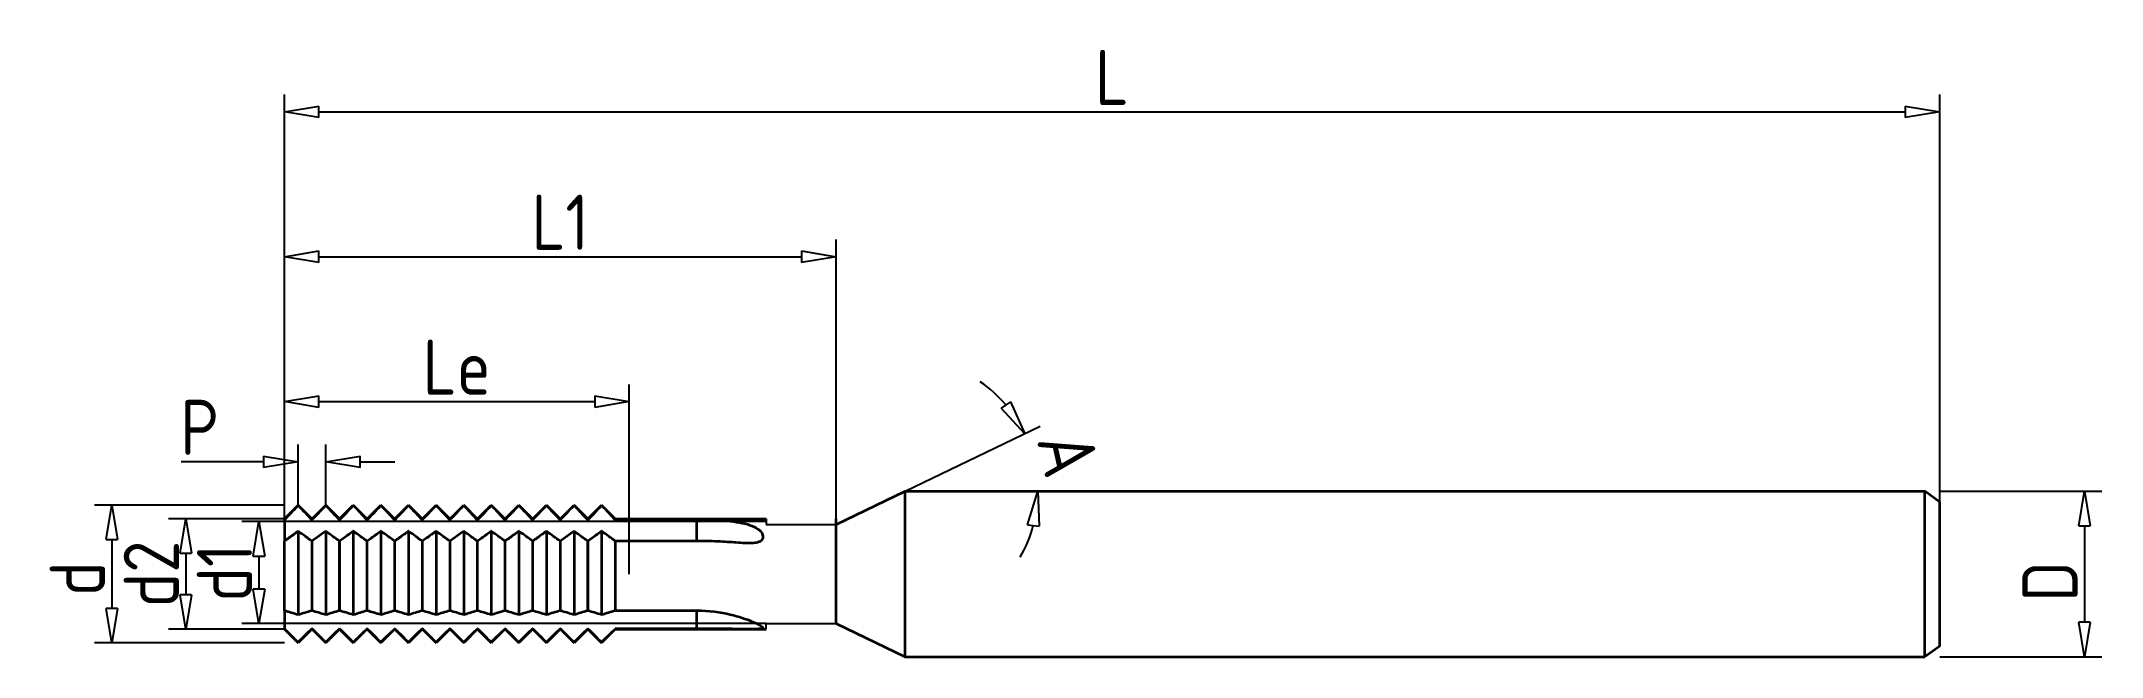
# Model space of a CAD drawing. Header units: millimetres. Extents: x -63 to 87, y -6 to 39.
import ezdxf

# ---------------------------------------------------------------- set-up
doc = ezdxf.new("R2010")
doc.units = ezdxf.units.MM
doc.layers.add('标注', color=3, linetype='Continuous')
doc.layers.add('轮廓', color=4, linetype='Continuous', lineweight=35)
doc.styles.add('工程字', font='gbenor.shx', dxfattribs={"bigfont": 'gbcbig.shx'})
doc.dimstyles.new('ZQH', dxfattribs={"dimtxt": 3, "dimasz": 2.5, "dimexe": 1.25, "dimexo": 0, "dimgap": 0.5, "dimtad": 1, "dimdec": 3, "dimdsep": 46, "dimtxsty": '工程字', "dimblk": 'CLOSEDBLANK', "dimcen": -0.8, "dimclrd": 3, "dimclre": 3, "dimclrt": 3, "dimadec": 1, "dimazin": 2, "dimtfac": 1, "dimtdec": 3, "dimtofl": 0, "dimtmove": 0, "dimatfit": 3, "dimldrblk": 'CLOSEDBLANK', "dimfxl": 1, "dimtolj": 1, "dimtzin": 0, "dimarcsym": 0})

msp = doc.modelspace()

# ---------------------------------------------------------------- blocks, each defined once
blk = doc.blocks.new('_ClosedBlank')
at = {"color": 0, "linetype": 'ByBlock', "lineweight": -2}
for p, q in [((-1, 0.167), (0, 0)), ((-1, 0.167), (-1, -0.167)), ((0, 0), (-1, -0.167))]:
    blk.add_line(p, q, dxfattribs=at)
blk = doc.blocks.new('*D2')
at = {"layer": 'Defpoints', "color": 0, "transparency": 16777216}
for p in [(-20, 12.5), (-45, 0), (-20, 0)]:
    blk.add_point(p, dxfattribs=at)
at = {"layer": '标注', "color": 3, "lineweight": -2, "transparency": 16777216}
for p, q in [((-45, 0), (-45, 13.75)), ((-20, 0), (-20, 13.75)), ((-42.5, 12.5), (-22.5, 12.5))]:
    blk.add_line(p, q, dxfattribs=at)
at = {"layer": '标注', "color": 3, "lineweight": -2, "transparency": 16777216, "xscale": 2.5, "yscale": 2.5, "zscale": 2.5, "rotation": 180}
blk.add_blockref('_ClosedBlank', (-45, 12.5), dxfattribs=at)
at = {"layer": '标注', "color": 3, "lineweight": -2, "transparency": 16777216, "xscale": 2.5, "yscale": 2.5, "zscale": 2.5}
blk.add_blockref('_ClosedBlank', (-20, 12.5), dxfattribs=at)
at = {"layer": '标注', "color": 3, "transparency": 16777216, "insert": (-32.5, 15), "char_height": 4, "attachment_point": 5, "style": '工程字'}
blk.add_mtext('\\A1;Le', dxfattribs=at)
blk = doc.blocks.new('*D3')
at = {"layer": 'Defpoints', "color": 0, "transparency": 16777216}
for p in [(-5, 23), (-45, 0), (-5, 0)]:
    blk.add_point(p, dxfattribs=at)
at = {"layer": '标注', "color": 3, "lineweight": -2, "transparency": 16777216}
for p, q in [((-45, 0), (-45, 24.25)), ((-5, 0), (-5, 24.25)), ((-42.5, 23), (-7.5, 23))]:
    blk.add_line(p, q, dxfattribs=at)
at = {"layer": '标注', "color": 3, "lineweight": -2, "transparency": 16777216, "xscale": 2.5, "yscale": 2.5, "zscale": 2.5, "rotation": 180}
blk.add_blockref('_ClosedBlank', (-45, 23), dxfattribs=at)
at = {"layer": '标注', "color": 3, "lineweight": -2, "transparency": 16777216, "xscale": 2.5, "yscale": 2.5, "zscale": 2.5}
blk.add_blockref('_ClosedBlank', (-5, 23), dxfattribs=at)
at = {"layer": '标注', "color": 3, "transparency": 16777216, "insert": (-25, 25.5), "char_height": 4, "attachment_point": 5, "style": '工程字'}
blk.add_mtext('\\A1;L1', dxfattribs=at)
blk = doc.blocks.new('*D4')
at = {"layer": 'Defpoints', "color": 0, "transparency": 16777216}
for p in [(75, 33.5), (-45, 0), (75, 0)]:
    blk.add_point(p, dxfattribs=at)
at = {"layer": '标注', "color": 3, "lineweight": -2, "transparency": 16777216}
for p, q in [((-45, 0), (-45, 34.75)), ((75, 0), (75, 34.75)), ((-42.5, 33.5), (72.5, 33.5))]:
    blk.add_line(p, q, dxfattribs=at)
at = {"layer": '标注', "color": 3, "lineweight": -2, "transparency": 16777216, "xscale": 2.5, "yscale": 2.5, "zscale": 2.5, "rotation": 180}
blk.add_blockref('_ClosedBlank', (-45, 33.5), dxfattribs=at)
at = {"layer": '标注', "color": 3, "lineweight": -2, "transparency": 16777216, "xscale": 2.5, "yscale": 2.5, "zscale": 2.5}
blk.add_blockref('_ClosedBlank', (75, 33.5), dxfattribs=at)
at = {"layer": '标注', "color": 3, "transparency": 16777216, "insert": (15, 36), "char_height": 4, "attachment_point": 5, "style": '工程字'}
blk.add_mtext('\\A1;L', dxfattribs=at)
blk = doc.blocks.new('*D5')
at = {"layer": 'Defpoints', "color": 0, "transparency": 16777216}
for p in [(-45, 5), (-57.5, -5), (-45, -5)]:
    blk.add_point(p, dxfattribs=at)
at = {"layer": '标注', "color": 3, "lineweight": -2, "transparency": 16777216}
for p, q in [((-45, 5), (-58.75, 5)), ((-57.5, 2.5), (-57.5, -2.5)), ((-45, -5), (-58.75, -5))]:
    blk.add_line(p, q, dxfattribs=at)
at = {"layer": '标注', "color": 3, "lineweight": -2, "transparency": 16777216, "xscale": 2.5, "yscale": 2.5, "zscale": 2.5}
for p, rotation in [((-57.5, 5), 90), ((-57.5, -5), 270)]:
    blk.add_blockref('_ClosedBlank', p, dxfattribs=dict(at, rotation=rotation))
at = {"layer": '标注', "color": 3, "transparency": 16777216, "insert": (-60, -0.34), "char_height": 4, "attachment_point": 5, "rotation": 90, "style": '工程字'}
blk.add_mtext('\\A1;d', dxfattribs=at)
blk = doc.blocks.new('*D6')
at = {"layer": 'Defpoints', "color": 0, "transparency": 16777216}
for p in [(75, 6), (75, -6), (85.5, -6)]:
    blk.add_point(p, dxfattribs=at)
at = {"layer": '标注', "color": 3, "lineweight": -2, "transparency": 16777216}
for p, q in [((75, 6), (86.75, 6)), ((85.5, 3.5), (85.5, -3.5)), ((75, -6), (86.75, -6))]:
    blk.add_line(p, q, dxfattribs=at)
at = {"layer": '标注', "color": 3, "lineweight": -2, "transparency": 16777216, "xscale": 2.5, "yscale": 2.5, "zscale": 2.5}
for p, rotation in [((85.5, 6), 90), ((85.5, -6), 270)]:
    blk.add_blockref('_ClosedBlank', p, dxfattribs=dict(at, rotation=rotation))
at = {"layer": '标注', "color": 3, "transparency": 16777216, "insert": (82.99, -0.54), "char_height": 4, "attachment_point": 5, "rotation": 90, "style": '工程字'}
blk.add_mtext('\\A1;D', dxfattribs=at)
blk = doc.blocks.new('*D7')
at = {"color": 3, "lineweight": -2, "transparency": 16777216}
for p, q in [((-45, 4), (-53.39, 4)), ((-52.14, 1.5), (-52.14, -1.5)), ((-45, -4), (-53.39, -4))]:
    blk.add_line(p, q, dxfattribs=at)
at = {"layer": 'Defpoints', "color": 0, "transparency": 16777216}
for p in [(-45, 4), (-52.14, -4), (-45, -4)]:
    blk.add_point(p, dxfattribs=at)
at = {"color": 3, "lineweight": -2, "transparency": 16777216, "xscale": 2.5, "yscale": 2.5, "zscale": 2.5}
for p, rotation in [((-52.14, 4), 90), ((-52.14, -4), 270)]:
    blk.add_blockref('_ClosedBlank', p, dxfattribs=dict(at, rotation=rotation))
at = {"color": 3, "transparency": 16777216, "insert": (-54.64, 0), "char_height": 4, "attachment_point": 5, "rotation": 90, "style": '工程字'}
blk.add_mtext('\\A1;d2', dxfattribs=at)
blk = doc.blocks.new('*D8')
at = {"color": 3, "lineweight": -2, "transparency": 16777216}
for p, q in [((-44, 5), (-44, 9.38)), ((-42, 4.97), (-42, 9.38)), ((-46.5, 8.13), (-52.48, 8.13)), ((-39.5, 8.13), (-37, 8.13))]:
    blk.add_line(p, q, dxfattribs=at)
at = {"layer": 'Defpoints', "color": 0, "transparency": 16777216}
for p in [(-42, 8.13), (-44, 5), (-42, 4.97, 0)]:
    blk.add_point(p, dxfattribs=at)
at = {"color": 3, "lineweight": -2, "transparency": 16777216, "xscale": 2.5, "yscale": 2.5, "zscale": 2.5}
blk.add_blockref('_ClosedBlank', (-44, 8.13), dxfattribs=at)
at = {"color": 3, "lineweight": -2, "transparency": 16777216, "xscale": 2.5, "yscale": 2.5, "zscale": 2.5, "rotation": 180}
blk.add_blockref('_ClosedBlank', (-42, 8.13), dxfattribs=at)
at = {"color": 3, "transparency": 16777216, "insert": (-51.14, 10.63), "char_height": 4, "attachment_point": 5, "style": '工程字'}
blk.add_mtext('\\A1;P', dxfattribs=at)
blk = doc.blocks.new('*D9')
at = {"color": 3, "lineweight": -2, "transparency": 16777216}
for p, q in [((-10.08, 3.8), (-48.09, 3.8)), ((-46.84, 1.3), (-46.84, -1.09)), ((-10.08, -3.59), (-48.09, -3.59))]:
    blk.add_line(p, q, dxfattribs=at)
at = {"layer": 'Defpoints', "color": 0, "transparency": 16777216}
for p in [(-10.08, 3.8), (-46.84, -3.59), (-10.08, -3.59)]:
    blk.add_point(p, dxfattribs=at)
at = {"color": 3, "lineweight": -2, "transparency": 16777216, "xscale": 2.5, "yscale": 2.5, "zscale": 2.5}
for p, rotation in [((-46.84, 3.8), 90), ((-46.84, -3.59), 270)]:
    blk.add_blockref('_ClosedBlank', p, dxfattribs=dict(at, rotation=rotation))
at = {"color": 3, "transparency": 16777216, "insert": (-49.34, 0.1), "char_height": 4, "attachment_point": 5, "rotation": 90, "style": '工程字'}
blk.add_mtext('\\A1;d1', dxfattribs=at)
blk = doc.blocks.new('*D10')
at = {"color": 3, "lineweight": -2, "transparency": 16777216}
blk.add_line((0, 6), (9.8, 10.71), dxfattribs=at)
for start, end in [(40.6257, 55.5547), (330.142, 345.071)]:
    blk.add_arc((0, 6), 9.62, start, end, dxfattribs=at)
at = {"layer": 'Defpoints', "color": 0, "transparency": 16777216}
for p in [(0, 6), (0, 6), (9.51, 7.43), (73.92, 6), (-5, 3.59)]:
    blk.add_point(p, dxfattribs=at)
at = {"color": 3, "lineweight": -2, "transparency": 16777216, "xscale": 2.5, "yscale": 2.5, "zscale": 2.5}
for p, rotation in [((8.67, 10.17), 303.1612304650263), ((9.62, 6), 82.53549896001229)]:
    blk.add_blockref('_ClosedBlank', p, dxfattribs=dict(at, rotation=rotation))
at = {"color": 3, "transparency": 16777216, "insert": (11.82, 8.7), "char_height": 4, "attachment_point": 5, "rotation": 282.8484, "style": '工程字'}
blk.add_mtext('\\A1;A', dxfattribs=at)

# ---------------------------------------------------------------- dimensions: what is measured, and where the dimension line sits
dim = msp.add_angular_dim_2l(base=(9.5146, 7.4331), line1=((0, 6), (73.9192, 6)), line2=((-5, 3.594), (0, 6)), text='A', dimstyle='ZQH', override={"dimtxt": 4})
dim.commit()
dim.dimension.update_dxf_attribs({"geometry": '*D10', "text_midpoint": (11.8184, 8.6956)})
dim = msp.add_linear_dim(base=(-42, 8.1343), p1=(-44, 5), p2=(-42, 4.9723, 0), text='P', dimstyle='ZQH', override={"dimtxt": 4})
dim.commit()
dim.dimension.update_dxf_attribs({"geometry": '*D8', "text_midpoint": (-51.145, 8.1343), "dimtype": 160})
dim = msp.add_linear_dim(base=(-52.1416, -4), p1=(-45, 4), p2=(-45, -4), angle=90, text='d2', dimstyle='ZQH', override={"dimtxt": 4})
dim.commit()
dim.dimension.update_dxf_attribs({"geometry": '*D7', "text_midpoint": (-52.1416, 0), "dimtype": 160})
dim = msp.add_linear_dim(base=(-46.8381, -3.594), p1=(-10.0819, 3.797), p2=(-10.0819, -3.594), angle=90, text='d1', dimstyle='ZQH', override={"dimtxt": 4})
dim.commit()
dim.dimension.update_dxf_attribs({"geometry": '*D9', "text_midpoint": (-49.3381, 0.1015)})
at = {"layer": '标注', "color": 3}
for base, p1, p2, angle, text, picture, middle in [((75, 33.5), (-45, 0), (75, 0), 180, 'L', '*D4', (15, 33.5)), ((-5, 23), (-45, 0), (-5, 0), 180, 'L1', '*D3', (-25, 23)), ((-20, 12.5), (-45, 0), (-20, 0), 180, 'Le', '*D2', (-32.5, 12.5)), ((85.5, -6), (75, 6), (75, -6), 270, 'D', '*D6', (85.5, -0.5409)), ((-57.5, -5), (-45, 5), (-45, -5), 270, 'd', '*D5', (-57.5, -0.3444))]:
    dim = msp.add_linear_dim(base=base, p1=p1, p2=p2, angle=angle, text=text, dimstyle='ZQH', override={"dimtxt": 4}, dxfattribs=at)
    dim.commit()
    dim.dimension.update_dxf_attribs({"geometry": picture, "text_midpoint": middle, "dimtype": 160})

# ---------------------------------------------------------------- linework, layer by layer
at = {"color": 4}
for p, q in [((-10.0819, 4), (-10.0819, 3.594)), ((-10.0819, 3.594), (-5, 3.594)), ((-10.0819, -4), (-10.0819, -3.594)), ((-10.0819, -3.594), (-5, -3.594))]:
    msp.add_line(p, q, dxfattribs=at)
at = {"layer": '轮廓', "color": 4, "lineweight": 35}
for p, q in [((-5, 3.594), (0, 6)), ((0, -6), (0, 6)), ((0, 6), (73.9192, 6)), ((73.9192, -6), (73.9192, 6)), ((75, 5.2209), (73.9192, 6)), ((-44.9901, 4), (-44, 5)), ((-44, 4.9723, 0), (-44, 5, 0)), ((-43.0099, 4), (-44, 5)), ((-42.9901, 4), (-42, 5)), ((-42, 5, 0), (-42, 4.9723, 0)), ((-41.0099, 4), (-42, 5)), ((-40.9901, 4), (-40, 5)), ((-40, 5, 0), (-40, 4.9723, 0)), ((-39.0099, 4), (-40, 5)), ((-38.9901, 4), (-38, 5)), ((-38, 5, 0), (-38, 4.9723, 0)), ((-37.0099, 4), (-38, 5)), ((-36.9901, 4), (-36, 5)), ((-36, 5, 0), (-36, 4.9723, 0)), ((-35.0099, 4), (-36, 5)), ((-34.9901, 4), (-34, 5)), ((-34, 5, 0), (-34, 4.9723, 0)), ((-33.0099, 4), (-34, 5)), ((-32.9901, 4), (-32, 5)), ((-32, 5, 0), (-32, 4.9723, 0)), ((-31.0099, 4), (-32, 5)), ((-30.9901, 4), (-30, 5)), ((-30, 5, 0), (-30, 4.9723, 0)), ((-29.0099, 4), (-30, 5)), ((-28.9901, 4), (-28, 5)), ((-28, 5, 0), (-28, 4.9723, 0)), ((-27.0099, 4), (-28, 5)), ((-26.9901, 4), (-26, 5)), ((-26, 5, 0), (-26, 4.9723, 0)), ((-25.0099, 4), (-26, 5)), ((-24.9901, 4), (-24, 5)), ((-24, 5, 0), (-24, 4.9723, 0)), ((-23.0099, 4), (-24, 5)), ((-22.9901, 4), (-22, 5)), ((-22, 5, 0), (-22, 4.9723, 0)), ((-21.0099, 4), (-22, 5)), ((75, -5.2209), (75, 5.2209)), ((-45, 3.9201), (-45, 4)), ((-45, 4), (-44.9901, 4)), ((-44, 3.1134, 0), (-44, -2.9411, 0)), ((-43.0099, 4), (-42.9901, 4)), ((-42, 3.1134, 0), (-42, -2.9411, 0)), ((-41.0099, 4), (-40.9901, 4)), ((-40, 3.1134, 0), (-40, -2.9411, 0)), ((-39.0099, 4), (-38.9901, 4)), ((-38, 3.1134, 0), (-38, -2.9411, 0)), ((-37.0099, 4), (-36.9901, 4)), ((-36, 3.1134, 0), (-36, -2.9411, 0)), ((-35.0099, 4), (-34.9901, 4)), ((-34, 3.1134, 0), (-34, -2.9411, 0)), ((-33.0099, 4), (-32.9901, 4)), ((-32, 3.1134, 0), (-32, -2.9411, 0)), ((-31.0099, 4), (-30.9901, 4)), ((-30, 3.1134, 0), (-30, -2.9411, 0)), ((-29.0099, 4), (-28.9901, 4)), ((-28, 3.1134, 0), (-28, -2.9411, 0)), ((-27.0099, 4), (-26.9901, 4)), ((-26, 3.1134, 0), (-26, -2.9411, 0)), ((-25.0099, 4), (-24.9901, 4)), ((-24, 3.1134, 0), (-24, -2.9411, 0)), ((-23.0099, 4), (-22.9901, 4)), ((-22, 3.1134, 0), (-22, -2.9411, 0)), ((-21.0099, 4), (-10.0819, 4)), ((-5, -3.594), (-5, 4)), ((-45, -2.6488), (-45, 2.3877)), ((-45, -4), (-45, -3.9731)), ((-45, -4), (-44.9901, -4)), ((-44.9901, -4), (-44, -5)), ((-43.0099, -4), (-44, -5)), ((-43.0099, -4), (-42.9901, -4)), ((-42.9901, -4), (-42, -5)), ((-41.0099, -4), (-42, -5)), ((-41.0099, -4), (-40.9901, -4)), ((-40.9901, -4), (-40, -5)), ((-39.0099, -4), (-40, -5)), ((-39.0099, -4), (-38.9901, -4)), ((-38.9901, -4), (-38, -5)), ((-37.0099, -4), (-38, -5)), ((-37.0099, -4), (-36.9901, -4)), ((-36.9901, -4), (-36, -5)), ((-35.0099, -4), (-36, -5)), ((-35.0099, -4), (-34.9901, -4)), ((-34.9901, -4), (-34, -5)), ((-33.0099, -4), (-34, -5)), ((-33.0099, -4), (-32.9901, -4)), ((-32.9901, -4), (-32, -5)), ((-31.0099, -4), (-32, -5)), ((-31.0099, -4), (-30.9901, -4)), ((-30.9901, -4), (-30, -5)), ((-29.0099, -4), (-30, -5)), ((-29.0099, -4), (-28.9901, -4)), ((-28.9901, -4), (-28, -5)), ((-27.0099, -4), (-28, -5)), ((-27.0099, -4), (-26.9901, -4)), ((-26.9901, -4), (-26, -5)), ((-25.0099, -4), (-26, -5)), ((-25.0099, -4), (-24.9901, -4)), ((-24.9901, -4), (-24, -5)), ((-23.0099, -4), (-24, -5)), ((-23.0099, -4), (-22.9901, -4)), ((-22.9901, -4), (-22, -5)), ((-21.0099, -4), (-22, -5)), ((-21.0099, -4), (-10.0819, -4)), ((-5, -3.594), (0, -6)), ((-44, -5, 0), (-44, -4.9449, 0)), ((-42, -5, 0), (-42, -4.9449, 0)), ((-40, -5, 0), (-40, -4.9449, 0)), ((-38, -5, 0), (-38, -4.9449, 0)), ((-36, -5, 0), (-36, -4.9449, 0)), ((-34, -5, 0), (-34, -4.9449, 0)), ((-32, -5, 0), (-32, -4.9449, 0)), ((-30, -5, 0), (-30, -4.9449, 0)), ((-28, -5, 0), (-28, -4.9449, 0)), ((-26, -5, 0), (-26, -4.9449, 0)), ((-24, -5, 0), (-24, -4.9449, 0)), ((-22, -5, 0), (-22, -4.9449, 0)), ((75, -5.2209), (73.9192, -6)), ((0, -6), (73.9192, -6))]:
    msp.add_line(p, q, dxfattribs=at)
for points in [[(-44.9901, 3.9201), (-44.6742, 4.2673), (-44.3337, 4.6256), (-44, 4.9723)], [(-44, 4.9723), (-43.6727, 4.6322), (-43.3302, 4.2722), (-43.0099, 3.9201)], [(-42.9901, 3.9201), (-42.6991, 4.2399), (-42.367, 4.5909), (-42, 4.9723)], [(-42, 4.9723), (-41.6727, 4.6322), (-41.3302, 4.2722), (-41.0099, 3.9201)], [(-40.9901, 3.9201), (-40.6991, 4.2399), (-40.367, 4.5909), (-40, 4.9723)], [(-40, 4.9723), (-39.6727, 4.6322), (-39.3302, 4.2722), (-39.0099, 3.9201)], [(-38.9901, 3.9201), (-38.6991, 4.2399), (-38.367, 4.5909), (-38, 4.9723)], [(-38, 4.9723), (-37.6727, 4.6322), (-37.3302, 4.2722), (-37.0099, 3.9201)], [(-36.9901, 3.9201), (-36.6991, 4.2399), (-36.367, 4.5909), (-36, 4.9723)], [(-36, 4.9723), (-35.6727, 4.6322), (-35.3302, 4.2722), (-35.0099, 3.9201)], [(-34.9901, 3.9201), (-34.6991, 4.2399), (-34.367, 4.5909), (-34, 4.9723)], [(-34, 4.9723), (-33.6727, 4.6322), (-33.3302, 4.2722), (-33.0099, 3.9201)], [(-32.9901, 3.9201), (-32.6991, 4.2399), (-32.367, 4.5909), (-32, 4.9723)], [(-32, 4.9723), (-31.6727, 4.6322), (-31.3302, 4.2722), (-31.0099, 3.9201)], [(-30.9901, 3.9201), (-30.6991, 4.2399), (-30.367, 4.5909), (-30, 4.9723)], [(-30, 4.9723), (-29.6727, 4.6322), (-29.3302, 4.2722), (-29.0099, 3.9201)], [(-28.9901, 3.9201), (-28.6991, 4.2399), (-28.367, 4.5909), (-28, 4.9723)], [(-28, 4.9723), (-27.6727, 4.6322), (-27.3302, 4.2722), (-27.0099, 3.9201)], [(-26.9901, 3.9201), (-26.6991, 4.2399), (-26.367, 4.5909), (-26, 4.9723)], [(-26, 4.9723), (-25.6727, 4.6322), (-25.3302, 4.2722), (-25.0099, 3.9201)], [(-24.9901, 3.9201), (-24.6991, 4.2399), (-24.367, 4.5909), (-24, 4.9723)], [(-24, 4.9723), (-23.6727, 4.6322), (-23.3302, 4.2722), (-23.0099, 3.9201)], [(-22.9901, 3.9201), (-22.6991, 4.2399), (-22.367, 4.5909), (-22, 4.9723)], [(-22, 4.9723), (-21.6727, 4.6322), (-21.3302, 4.2722), (-21.0099, 3.9201)], [(-45, 3.9201), (-44.9967, 3.9201), (-44.9934, 3.9201), (-44.9901, 3.9201)], [(-45, 3.9201), (-45, 3.2138), (-45, 2.7273), (-45, 2.3877)], [(-43.0099, 3.9201), (-43.0033, 3.9201), (-42.9967, 3.9201), (-42.9901, 3.9201)], [(-41.0099, 3.9201), (-41.0033, 3.9201), (-40.9967, 3.9201), (-40.9901, 3.9201)], [(-39.0099, 3.9201), (-39.0033, 3.9201), (-38.9967, 3.9201), (-38.9901, 3.9201)], [(-37.0099, 3.9201), (-37.0033, 3.9201), (-36.9967, 3.9201), (-36.9901, 3.9201)], [(-35.0099, 3.9201), (-35.0033, 3.9201), (-34.9967, 3.9201), (-34.9901, 3.9201)], [(-33.0099, 3.9201), (-33.0033, 3.9201), (-32.9967, 3.9201), (-32.9901, 3.9201)], [(-31.0099, 3.9201), (-31.0033, 3.9201), (-30.9967, 3.9201), (-30.9901, 3.9201)], [(-29.0099, 3.9201), (-29.0033, 3.9201), (-28.9967, 3.9201), (-28.9901, 3.9201)], [(-27.0099, 3.9201), (-27.0033, 3.9201), (-26.9967, 3.9201), (-26.9901, 3.9201)], [(-25.0099, 3.9201), (-25.0033, 3.9201), (-24.9967, 3.9201), (-24.9901, 3.9201)], [(-23.0099, 3.9201), (-23.0033, 3.9201), (-22.9967, 3.9201), (-22.9901, 3.9201)], [(-21.0099, 3.9201), (-19.0478, 3.9201), (-17.0856, 3.9201), (-15.1235, 3.9201)], [(-15.1235, 3.9201), (-15.1235, 3.2138), (-15.1235, 2.7273), (-15.1235, 2.3877)], [(-44.9901, 2.3877), (-44.9934, 2.3877), (-44.9967, 2.3877), (-45, 2.3877)], [(-42.9901, 2.3877), (-42.9967, 2.3877), (-43.0033, 2.3877), (-43.0099, 2.3877)], [(-40.9901, 2.3877), (-40.9967, 2.3877), (-41.0033, 2.3877), (-41.0099, 2.3877)], [(-38.9901, 2.3877), (-38.9967, 2.3877), (-39.0033, 2.3877), (-39.0099, 2.3877)], [(-36.9901, 2.3877), (-36.9967, 2.3877), (-37.0033, 2.3877), (-37.0099, 2.3877)], [(-34.9901, 2.3877), (-34.9967, 2.3877), (-35.0033, 2.3877), (-35.0099, 2.3877)], [(-32.9901, 2.3877), (-32.9967, 2.3877), (-33.0033, 2.3877), (-33.0099, 2.3877)], [(-30.9901, 2.3877), (-30.9967, 2.3877), (-31.0033, 2.3877), (-31.0099, 2.3877)], [(-28.9901, 2.3877), (-28.9967, 2.3877), (-29.0033, 2.3877), (-29.0099, 2.3877)], [(-26.9901, 2.3877), (-26.9967, 2.3877), (-27.0033, 2.3877), (-27.0099, 2.3877)], [(-24.9901, 2.3877), (-24.9967, 2.3877), (-25.0033, 2.3877), (-25.0099, 2.3877)], [(-22.9901, 2.3877), (-22.9967, 2.3877), (-23.0033, 2.3877), (-23.0099, 2.3877)], [(-15.1235, 2.3877), (-17.0856, 2.3877), (-19.0478, 2.3877), (-21.0099, 2.3877)], [(-45, -2.6488), (-44.9967, -2.6488), (-44.9934, -2.6488), (-44.9901, -2.6488)], [(-44.9901, -2.6488), (-44.6746, -2.73), (-44.3343, -2.8317), (-44, -2.9411)], [(-44, -2.9411), (-43.6715, -2.8336), (-43.3294, -2.7311), (-43.0099, -2.6488)], [(-43.0099, -2.6488), (-43.0033, -2.6488), (-42.9967, -2.6488), (-42.9901, -2.6488)], [(-42.9901, -2.6488), (-42.7029, -2.7227), (-42.3719, -2.8193), (-42, -2.9411)], [(-42, -2.9411), (-41.6715, -2.8336), (-41.3294, -2.7311), (-41.0099, -2.6488)], [(-41.0099, -2.6488), (-41.0033, -2.6488), (-40.9967, -2.6488), (-40.9901, -2.6488)], [(-40.9901, -2.6488), (-40.7029, -2.7227), (-40.3719, -2.8193), (-40, -2.9411)], [(-40, -2.9411), (-39.6715, -2.8336), (-39.3294, -2.7311), (-39.0099, -2.6488)], [(-39.0099, -2.6488), (-39.0033, -2.6488), (-38.9967, -2.6488), (-38.9901, -2.6488)], [(-38.9901, -2.6488), (-38.7029, -2.7227), (-38.3719, -2.8193), (-38, -2.9411)], [(-38, -2.9411), (-37.6715, -2.8336), (-37.3294, -2.7311), (-37.0099, -2.6488)], [(-37.0099, -2.6488), (-37.0033, -2.6488), (-36.9967, -2.6488), (-36.9901, -2.6488)], [(-36.9901, -2.6488), (-36.7029, -2.7227), (-36.3719, -2.8193), (-36, -2.9411)], [(-36, -2.9411), (-35.6715, -2.8336), (-35.3294, -2.7311), (-35.0099, -2.6488)], [(-35.0099, -2.6488), (-35.0033, -2.6488), (-34.9967, -2.6488), (-34.9901, -2.6488)], [(-34.9901, -2.6488), (-34.7029, -2.7227), (-34.3719, -2.8193), (-34, -2.9411)], [(-34, -2.9411), (-33.6715, -2.8336), (-33.3294, -2.7311), (-33.0099, -2.6488)], [(-33.0099, -2.6488), (-33.0033, -2.6488), (-32.9967, -2.6488), (-32.9901, -2.6488)], [(-32.9901, -2.6488), (-32.7029, -2.7227), (-32.3719, -2.8193), (-32, -2.9411)], [(-32, -2.9411), (-31.6715, -2.8336), (-31.3294, -2.7311), (-31.0099, -2.6488)], [(-31.0099, -2.6488), (-31.0033, -2.6488), (-30.9967, -2.6488), (-30.9901, -2.6488)], [(-30.9901, -2.6488), (-30.7029, -2.7227), (-30.3719, -2.8193), (-30, -2.9411)], [(-30, -2.9411), (-29.6715, -2.8336), (-29.3294, -2.7311), (-29.0099, -2.6488)], [(-29.0099, -2.6488), (-29.0033, -2.6488), (-28.9967, -2.6488), (-28.9901, -2.6488)], [(-28.9901, -2.6488), (-28.7029, -2.7227), (-28.3719, -2.8193), (-28, -2.9411)], [(-28, -2.9411), (-27.6715, -2.8336), (-27.3294, -2.7311), (-27.0099, -2.6488)], [(-27.0099, -2.6488), (-27.0033, -2.6488), (-26.9967, -2.6488), (-26.9901, -2.6488)], [(-26.9901, -2.6488), (-26.7029, -2.7227), (-26.3719, -2.8193), (-26, -2.9411)], [(-26, -2.9411), (-25.6715, -2.8336), (-25.3294, -2.7311), (-25.0099, -2.6488)], [(-25.0099, -2.6488), (-25.0033, -2.6488), (-24.9967, -2.6488), (-24.9901, -2.6488)], [(-24.9901, -2.6488), (-24.7029, -2.7227), (-24.3719, -2.8193), (-24, -2.9411)], [(-24, -2.9411), (-23.6715, -2.8336), (-23.3294, -2.7311), (-23.0099, -2.6488)], [(-23.0099, -2.6488), (-23.0033, -2.6488), (-22.9967, -2.6488), (-22.9901, -2.6488)], [(-22.9901, -2.6488), (-22.7029, -2.7227), (-22.3719, -2.8193), (-22, -2.9411)], [(-22, -2.9411), (-21.6715, -2.8336), (-21.3294, -2.7311), (-21.0099, -2.6488)], [(-21.0099, -2.6488), (-19.0478, -2.6488), (-17.0856, -2.6488), (-15.1235, -2.6488)], [(-44.9901, -3.9731), (-44.9934, -3.9731), (-44.9967, -3.9731), (-45, -3.9731)], [(-44.9901, -4), (-44.9901, -4), (-44.9901, -3.9913), (-44.9901, -3.9731)], [(-43.0099, -3.9731), (-43.0099, -3.9913), (-43.0099, -4), (-43.0099, -4)], [(-42.9901, -3.9731), (-42.9967, -3.9731), (-43.0033, -3.9731), (-43.0099, -3.9731)], [(-42.9901, -4), (-42.9901, -4), (-42.9901, -3.9913), (-42.9901, -3.9731)], [(-41.0099, -3.9731), (-41.0099, -3.9913), (-41.0099, -4), (-41.0099, -4)], [(-40.9901, -3.9731), (-40.9967, -3.9731), (-41.0033, -3.9731), (-41.0099, -3.9731)], [(-40.9901, -4), (-40.9901, -4), (-40.9901, -3.9913), (-40.9901, -3.9731)], [(-39.0099, -3.9731), (-39.0099, -3.9913), (-39.0099, -4), (-39.0099, -4)], [(-38.9901, -3.9731), (-38.9967, -3.9731), (-39.0033, -3.9731), (-39.0099, -3.9731)], [(-38.9901, -4), (-38.9901, -4), (-38.9901, -3.9913), (-38.9901, -3.9731)], [(-37.0099, -3.9731), (-37.0099, -3.9913), (-37.0099, -4), (-37.0099, -4)], [(-36.9901, -3.9731), (-36.9967, -3.9731), (-37.0033, -3.9731), (-37.0099, -3.9731)], [(-36.9901, -4), (-36.9901, -4), (-36.9901, -3.9913), (-36.9901, -3.9731)], [(-35.0099, -3.9731), (-35.0099, -3.9913), (-35.0099, -4), (-35.0099, -4)], [(-34.9901, -3.9731), (-34.9967, -3.9731), (-35.0033, -3.9731), (-35.0099, -3.9731)], [(-34.9901, -4), (-34.9901, -4), (-34.9901, -3.9913), (-34.9901, -3.9731)], [(-33.0099, -3.9731), (-33.0099, -3.9913), (-33.0099, -4), (-33.0099, -4)], [(-32.9901, -3.9731), (-32.9967, -3.9731), (-33.0033, -3.9731), (-33.0099, -3.9731)], [(-32.9901, -4), (-32.9901, -4), (-32.9901, -3.9913), (-32.9901, -3.9731)], [(-31.0099, -3.9731), (-31.0099, -3.9913), (-31.0099, -4), (-31.0099, -4)], [(-30.9901, -3.9731), (-30.9967, -3.9731), (-31.0033, -3.9731), (-31.0099, -3.9731)], [(-30.9901, -4), (-30.9901, -4), (-30.9901, -3.9913), (-30.9901, -3.9731)], [(-29.0099, -3.9731), (-29.0099, -3.9913), (-29.0099, -4), (-29.0099, -4)], [(-28.9901, -3.9731), (-28.9967, -3.9731), (-29.0033, -3.9731), (-29.0099, -3.9731)], [(-28.9901, -4), (-28.9901, -4), (-28.9901, -3.9913), (-28.9901, -3.9731)], [(-27.0099, -3.9731), (-27.0099, -3.9913), (-27.0099, -4), (-27.0099, -4)], [(-26.9901, -3.9731), (-26.9967, -3.9731), (-27.0033, -3.9731), (-27.0099, -3.9731)], [(-26.9901, -4), (-26.9901, -4), (-26.9901, -3.9913), (-26.9901, -3.9731)], [(-25.0099, -3.9731), (-25.0099, -3.9913), (-25.0099, -4), (-25.0099, -4)], [(-24.9901, -3.9731), (-24.9967, -3.9731), (-25.0033, -3.9731), (-25.0099, -3.9731)], [(-24.9901, -4), (-24.9901, -4), (-24.9901, -3.9913), (-24.9901, -3.9731)], [(-23.0099, -3.9731), (-23.0099, -3.9913), (-23.0099, -4), (-23.0099, -4)], [(-22.9901, -3.9731), (-22.9967, -3.9731), (-23.0033, -3.9731), (-23.0099, -3.9731)], [(-22.9901, -4), (-22.9901, -4), (-22.9901, -3.9913), (-22.9901, -3.9731)], [(-21.0099, -3.9731), (-21.0099, -3.9913), (-21.0099, -4), (-21.0099, -4)], [(-15.1235, -3.9731), (-17.0856, -3.9731), (-19.0478, -3.9731), (-21.0099, -3.9731)]]:
    msp.add_open_spline(points, degree=3, dxfattribs=at)
for points, knots in [([(-44.9901, 3.9201), (-44.9901, 3.9219), (-44.9901, 3.9236), (-44.9901, 3.976), (-44.9901, 4), (-44.9901, 4)], [17.302160185, 17.302160185, 17.302160185, 17.302160185, 17.327588087, 17.327588087, 18.080961482, 18.080961482, 18.080961482, 18.080961482]), ([(-44, 3.1134), (-44.0583, 3.0676), (-44.184, 2.9717), (-44.5497, 2.7009), (-44.8038, 2.5204), (-44.9901, 2.3877)], [4.95897077, 4.95897077, 4.95897077, 4.95897077, 5.51718585, 5.51718585, 6.39788968, 6.39788968, 6.39788968, 6.39788968]), ([(-43.0099, 2.3877), (-43.3094, 2.6012), (-43.6347, 2.8314), (-43.9811, 3.0987), (-43.9906, 3.106), (-44, 3.1134)], [10.01797434, 10.01797434, 10.01797434, 10.01797434, 11.69788532, 11.69788532, 11.74508975, 11.74508975, 11.74508975, 11.74508975]), ([(-43.0099, 4), (-43.0099, 4), (-43.0099, 3.976), (-43.0099, 3.9236), (-43.0099, 3.9219), (-43.0099, 3.9201)], [6.026987214, 6.026987214, 6.026987214, 6.026987214, 6.780360605, 6.780360605, 6.805788515, 6.805788515, 6.805788515, 6.805788515]), ([(-42.9901, 3.9201), (-42.9901, 3.9219), (-42.9901, 3.9236), (-42.9901, 3.976), (-42.9901, 4), (-42.9901, 4)], [17.302160127, 17.302160127, 17.302160127, 17.302160127, 17.327588037, 17.327588037, 18.080961428, 18.080961428, 18.080961428, 18.080961428]), ([(-42, 3.1134), (-42.0583, 3.0676), (-42.184, 2.9717), (-42.5442, 2.7049), (-42.8136, 2.5134), (-42.979, 2.3956), (-42.9846, 2.3916), (-42.9901, 2.3877)], [4.95897077, 4.95897077, 4.95897077, 4.95897077, 5.51718585, 5.51718585, 6.37659634, 6.37659634, 6.4062951, 6.4062951, 6.4062951, 6.4062951]), ([(-41.0099, 2.3877), (-41.3094, 2.6012), (-41.6347, 2.8314), (-41.9811, 3.0987), (-41.9906, 3.106), (-42, 3.1134)], [10.01797426, 10.01797426, 10.01797426, 10.01797426, 11.69788532, 11.69788532, 11.74508975, 11.74508975, 11.74508975, 11.74508975]), ([(-41.0099, 4), (-41.0099, 4), (-41.0099, 3.976), (-41.0099, 3.9236), (-41.0099, 3.9219), (-41.0099, 3.9201)], [6.026987268, 6.026987268, 6.026987268, 6.026987268, 6.780360655, 6.780360655, 6.805788573, 6.805788573, 6.805788573, 6.805788573]), ([(-40.9901, 3.9201), (-40.9901, 3.9219), (-40.9901, 3.9236), (-40.9901, 3.976), (-40.9901, 4), (-40.9901, 4)], [17.302160069, 17.302160069, 17.302160069, 17.302160069, 17.327587987, 17.327587987, 18.080961374, 18.080961374, 18.080961374, 18.080961374]), ([(-40, 3.1134), (-40.0583, 3.0676), (-40.184, 2.9717), (-40.5442, 2.7049), (-40.8136, 2.5134), (-40.979, 2.3956), (-40.9846, 2.3916), (-40.9901, 2.3877)], [4.95897077, 4.95897077, 4.95897077, 4.95897077, 5.51718585, 5.51718585, 6.37659634, 6.37659634, 6.40629517, 6.40629517, 6.40629517, 6.40629517]), ([(-39.0099, 2.3877), (-39.3094, 2.6012), (-39.6347, 2.8314), (-39.9811, 3.0987), (-39.9906, 3.106), (-40, 3.1134)], [10.01797418, 10.01797418, 10.01797418, 10.01797418, 11.69788532, 11.69788532, 11.74508975, 11.74508975, 11.74508975, 11.74508975]), ([(-39.0099, 4), (-39.0099, 4), (-39.0099, 3.976), (-39.0099, 3.9236), (-39.0099, 3.9219), (-39.0099, 3.9201)], [6.026987322, 6.026987322, 6.026987322, 6.026987322, 6.780360705, 6.780360705, 6.805788631, 6.805788631, 6.805788631, 6.805788631]), ([(-38.9901, 3.9201), (-38.9901, 3.9219), (-38.9901, 3.9236), (-38.9901, 3.976), (-38.9901, 4), (-38.9901, 4)], [17.302160011, 17.302160011, 17.302160011, 17.302160011, 17.327587937, 17.327587937, 18.08096132, 18.08096132, 18.08096132, 18.08096132]), ([(-38, 3.1134), (-38.0583, 3.0676), (-38.184, 2.9717), (-38.5442, 2.7049), (-38.8136, 2.5134), (-38.979, 2.3956), (-38.9846, 2.3916), (-38.9901, 2.3877)], [4.95897077, 4.95897077, 4.95897077, 4.95897077, 5.51718585, 5.51718585, 6.37659634, 6.37659634, 6.40629525, 6.40629525, 6.40629525, 6.40629525]), ([(-37.0099, 2.3877), (-37.3094, 2.6012), (-37.6347, 2.8314), (-37.9811, 3.0987), (-37.9906, 3.106), (-38, 3.1134)], [10.0179741, 10.0179741, 10.0179741, 10.0179741, 11.69788532, 11.69788532, 11.74508975, 11.74508975, 11.74508975, 11.74508975]), ([(-37.0099, 4), (-37.0099, 4), (-37.0099, 3.976), (-37.0099, 3.9236), (-37.0099, 3.9219), (-37.0099, 3.9201)], [6.026987376, 6.026987376, 6.026987376, 6.026987376, 6.780360755, 6.780360755, 6.805788689, 6.805788689, 6.805788689, 6.805788689]), ([(-36.9901, 3.9201), (-36.9901, 3.9219), (-36.9901, 3.9236), (-36.9901, 3.976), (-36.9901, 4), (-36.9901, 4)], [17.302159953, 17.302159953, 17.302159953, 17.302159953, 17.327587887, 17.327587887, 18.080961266, 18.080961266, 18.080961266, 18.080961266]), ([(-36, 3.1134), (-36.0583, 3.0676), (-36.184, 2.9717), (-36.5442, 2.7049), (-36.8136, 2.5134), (-36.979, 2.3956), (-36.9846, 2.3916), (-36.9901, 2.3877)], [4.95897077, 4.95897077, 4.95897077, 4.95897077, 5.51718585, 5.51718585, 6.37659634, 6.37659634, 6.40629533, 6.40629533, 6.40629533, 6.40629533]), ([(-35.0099, 2.3877), (-35.3094, 2.6012), (-35.6347, 2.8314), (-35.9811, 3.0987), (-35.9906, 3.106), (-36, 3.1134)], [10.01797402, 10.01797402, 10.01797402, 10.01797402, 11.69788532, 11.69788532, 11.74508975, 11.74508975, 11.74508975, 11.74508975]), ([(-35.0099, 4), (-35.0099, 4), (-35.0099, 3.976), (-35.0099, 3.9236), (-35.0099, 3.9219), (-35.0099, 3.9201)], [6.026987429, 6.026987429, 6.026987429, 6.026987429, 6.780360805, 6.780360805, 6.805788747, 6.805788747, 6.805788747, 6.805788747]), ([(-34.9901, 3.9201), (-34.9901, 3.9219), (-34.9901, 3.9236), (-34.9901, 3.976), (-34.9901, 4), (-34.9901, 4)], [17.302159895, 17.302159895, 17.302159895, 17.302159895, 17.327587837, 17.327587837, 18.080961213, 18.080961213, 18.080961213, 18.080961213]), ([(-34, 3.1134), (-34.0583, 3.0676), (-34.184, 2.9717), (-34.5442, 2.7049), (-34.8136, 2.5134), (-34.979, 2.3956), (-34.9846, 2.3916), (-34.9901, 2.3877)], [4.95897077, 4.95897077, 4.95897077, 4.95897077, 5.51718585, 5.51718585, 6.37659634, 6.37659634, 6.4062954, 6.4062954, 6.4062954, 6.4062954]), ([(-33.0099, 2.3877), (-33.3094, 2.6012), (-33.6347, 2.8314), (-33.9811, 3.0987), (-33.9906, 3.106), (-34, 3.1134)], [10.01797394, 10.01797394, 10.01797394, 10.01797394, 11.69788532, 11.69788532, 11.74508975, 11.74508975, 11.74508975, 11.74508975]), ([(-33.0099, 4), (-33.0099, 4), (-33.0099, 3.976), (-33.0099, 3.9236), (-33.0099, 3.9219), (-33.0099, 3.9201)], [6.026987483, 6.026987483, 6.026987483, 6.026987483, 6.780360855, 6.780360855, 6.805788805, 6.805788805, 6.805788805, 6.805788805]), ([(-32.9901, 3.9201), (-32.9901, 3.9219), (-32.9901, 3.9236), (-32.9901, 3.976), (-32.9901, 4), (-32.9901, 4)], [17.302159836, 17.302159836, 17.302159836, 17.302159836, 17.327587787, 17.327587787, 18.080961159, 18.080961159, 18.080961159, 18.080961159]), ([(-32, 3.1134), (-32.0583, 3.0676), (-32.184, 2.9717), (-32.5442, 2.7049), (-32.8136, 2.5134), (-32.979, 2.3956), (-32.9846, 2.3916), (-32.9901, 2.3877)], [4.95897077, 4.95897077, 4.95897077, 4.95897077, 5.51718585, 5.51718585, 6.37659634, 6.37659634, 6.40629548, 6.40629548, 6.40629548, 6.40629548]), ([(-31.0099, 2.3877), (-31.3094, 2.6012), (-31.6347, 2.8314), (-31.9811, 3.0987), (-31.9906, 3.106), (-32, 3.1134)], [10.01797386, 10.01797386, 10.01797386, 10.01797386, 11.69788532, 11.69788532, 11.74508975, 11.74508975, 11.74508975, 11.74508975]), ([(-31.0099, 4), (-31.0099, 4), (-31.0099, 3.976), (-31.0099, 3.9236), (-31.0099, 3.9219), (-31.0099, 3.9201)], [6.026987537, 6.026987537, 6.026987537, 6.026987537, 6.780360904, 6.780360904, 6.805788863, 6.805788863, 6.805788863, 6.805788863]), ([(-30.9901, 3.9201), (-30.9901, 3.9219), (-30.9901, 3.9236), (-30.9901, 3.976), (-30.9901, 4), (-30.9901, 4)], [17.302159778, 17.302159778, 17.302159778, 17.302159778, 17.327587737, 17.327587737, 18.080961105, 18.080961105, 18.080961105, 18.080961105]), ([(-30, 3.1134), (-30.0583, 3.0676), (-30.184, 2.9717), (-30.5442, 2.7049), (-30.8136, 2.5134), (-30.979, 2.3956), (-30.9846, 2.3916), (-30.9901, 2.3877)], [4.95897077, 4.95897077, 4.95897077, 4.95897077, 5.51718585, 5.51718585, 6.37659634, 6.37659634, 6.40629556, 6.40629556, 6.40629556, 6.40629556]), ([(-29.0099, 2.3877), (-29.3094, 2.6012), (-29.6347, 2.8314), (-29.9811, 3.0987), (-29.9906, 3.106), (-30, 3.1134)], [10.01797378, 10.01797378, 10.01797378, 10.01797378, 11.69788532, 11.69788532, 11.74508975, 11.74508975, 11.74508975, 11.74508975]), ([(-29.0099, 4), (-29.0099, 4), (-29.0099, 3.976), (-29.0099, 3.9236), (-29.0099, 3.9219), (-29.0099, 3.9201)], [6.026987591, 6.026987591, 6.026987591, 6.026987591, 6.780360954, 6.780360954, 6.805788922, 6.805788922, 6.805788922, 6.805788922]), ([(-28.9901, 3.9201), (-28.9901, 3.9219), (-28.9901, 3.9236), (-28.9901, 3.976), (-28.9901, 4), (-28.9901, 4)], [17.30215972, 17.30215972, 17.30215972, 17.30215972, 17.327587688, 17.327587688, 18.080961051, 18.080961051, 18.080961051, 18.080961051]), ([(-28, 3.1134), (-28.0583, 3.0676), (-28.184, 2.9717), (-28.5442, 2.7049), (-28.8136, 2.5134), (-28.979, 2.3956), (-28.9846, 2.3916), (-28.9901, 2.3877)], [4.95897077, 4.95897077, 4.95897077, 4.95897077, 5.51718585, 5.51718585, 6.37659634, 6.37659634, 6.40629563, 6.40629563, 6.40629563, 6.40629563]), ([(-27.0099, 2.3877), (-27.3094, 2.6012), (-27.6347, 2.8314), (-27.9811, 3.0987), (-27.9906, 3.106), (-28, 3.1134)], [10.0179737, 10.0179737, 10.0179737, 10.0179737, 11.69788532, 11.69788532, 11.74508975, 11.74508975, 11.74508975, 11.74508975]), ([(-27.0099, 4), (-27.0099, 4), (-27.0099, 3.976), (-27.0099, 3.9236), (-27.0099, 3.9219), (-27.0099, 3.9201)], [6.026987645, 6.026987645, 6.026987645, 6.026987645, 6.780361004, 6.780361004, 6.80578898, 6.80578898, 6.80578898, 6.80578898]), ([(-26.9901, 3.9201), (-26.9901, 3.9219), (-26.9901, 3.9236), (-26.9901, 3.976), (-26.9901, 4), (-26.9901, 4)], [17.302159662, 17.302159662, 17.302159662, 17.302159662, 17.327587638, 17.327587638, 18.080960997, 18.080960997, 18.080960997, 18.080960997]), ([(-26, 3.1134), (-26.0583, 3.0676), (-26.184, 2.9717), (-26.5442, 2.7049), (-26.8136, 2.5134), (-26.979, 2.3956), (-26.9846, 2.3916), (-26.9901, 2.3877)], [4.95897077, 4.95897077, 4.95897077, 4.95897077, 5.51718585, 5.51718585, 6.37659634, 6.37659634, 6.40629571, 6.40629571, 6.40629571, 6.40629571]), ([(-25.0099, 2.3877), (-25.3094, 2.6012), (-25.6347, 2.8314), (-25.9811, 3.0987), (-25.9906, 3.106), (-26, 3.1134)], [10.01797363, 10.01797363, 10.01797363, 10.01797363, 11.69788532, 11.69788532, 11.74508975, 11.74508975, 11.74508975, 11.74508975]), ([(-25.0099, 4), (-25.0099, 4), (-25.0099, 3.976), (-25.0099, 3.9236), (-25.0099, 3.9219), (-25.0099, 3.9201)], [6.026987698, 6.026987698, 6.026987698, 6.026987698, 6.780361054, 6.780361054, 6.805789038, 6.805789038, 6.805789038, 6.805789038]), ([(-24.9901, 3.9201), (-24.9901, 3.9219), (-24.9901, 3.9236), (-24.9901, 3.976), (-24.9901, 4), (-24.9901, 4)], [17.302159604, 17.302159604, 17.302159604, 17.302159604, 17.327587588, 17.327587588, 18.080960944, 18.080960944, 18.080960944, 18.080960944]), ([(-24, 3.1134), (-24.0583, 3.0676), (-24.184, 2.9717), (-24.5442, 2.7049), (-24.8136, 2.5134), (-24.979, 2.3956), (-24.9846, 2.3916), (-24.9901, 2.3877)], [4.95897077, 4.95897077, 4.95897077, 4.95897077, 5.51718585, 5.51718585, 6.37659634, 6.37659634, 6.40629579, 6.40629579, 6.40629579, 6.40629579]), ([(-23.0099, 2.3877), (-23.3094, 2.6012), (-23.6347, 2.8314), (-23.9811, 3.0987), (-23.9906, 3.106), (-24, 3.1134)], [10.01797355, 10.01797355, 10.01797355, 10.01797355, 11.69788532, 11.69788532, 11.74508975, 11.74508975, 11.74508975, 11.74508975]), ([(-23.0099, 4), (-23.0099, 4), (-23.0099, 3.976), (-23.0099, 3.9236), (-23.0099, 3.9219), (-23.0099, 3.9201)], [6.026987752, 6.026987752, 6.026987752, 6.026987752, 6.780361104, 6.780361104, 6.805789096, 6.805789096, 6.805789096, 6.805789096]), ([(-22.9901, 3.9201), (-22.9901, 3.9219), (-22.9901, 3.9236), (-22.9901, 3.976), (-22.9901, 4), (-22.9901, 4)], [17.302159546, 17.302159546, 17.302159546, 17.302159546, 17.327587538, 17.327587538, 18.08096089, 18.08096089, 18.08096089, 18.08096089]), ([(-22, 3.1134), (-22.0583, 3.0676), (-22.184, 2.9717), (-22.5442, 2.7049), (-22.8136, 2.5134), (-22.979, 2.3956), (-22.9846, 2.3916), (-22.9901, 2.3877)], [4.95897077, 4.95897077, 4.95897077, 4.95897077, 5.51718585, 5.51718585, 6.37659634, 6.37659634, 6.40629586, 6.40629586, 6.40629586, 6.40629586]), ([(-21.0099, 2.3877), (-21.3094, 2.6012), (-21.6347, 2.8314), (-21.9811, 3.0987), (-21.9906, 3.106), (-22, 3.1134)], [10.01797347, 10.01797347, 10.01797347, 10.01797347, 11.69788532, 11.69788532, 11.74508975, 11.74508975, 11.74508975, 11.74508975]), ([(-21.0099, 4), (-21.0099, 4), (-21.0099, 3.976), (-21.0099, 3.9236), (-21.0099, 3.9219), (-21.0099, 3.9201)], [6.026987806, 6.026987806, 6.026987806, 6.026987806, 6.780361154, 6.780361154, 6.805789154, 6.805789154, 6.805789154, 6.805789154]), ([(-15.1235, 3.9201), (-14.2306, 3.9201), (-13.3972, 3.8951), (-12.0437, 3.7575), (-11.51, 3.6533), (-10.8756, 3.4021), (-10.6934, 3.2959), (-10.4036, 3.0374), (-10.349, 2.9122), (-10.3018, 2.7652), (-10.2967, 2.6907), (-10.3224, 2.5703), (-10.3447, 2.5204), (-10.4128, 2.4337), (-10.4536, 2.3986), (-10.5606, 2.3328), (-10.6278, 2.3062), (-10.8112, 2.2546), (-10.9422, 2.2381), (-11.3904, 2.2152), (-11.7768, 2.2429), (-12.6151, 2.3026), (-13.0805, 2.3352), (-13.8636, 2.3673), (-14.1211, 2.3751), (-14.6262, 2.3852), (-14.8748, 2.3877), (-15.1235, 2.3877)], [0, 0, 0, 0, 2.67876329, 2.67876329, 5.03811307, 5.03811307, 6.37040464, 6.37040464, 7.93165746, 7.93165746, 9.62685372, 9.62685372, 10.88641624, 10.88641624, 11.9980072, 11.9980072, 13.3481612, 13.3481612, 15.54249338, 15.54249338, 20.32486421, 20.32486421, 23.83066028, 23.83066028, 25.53284508, 25.53284508, 27.18069543, 27.18069543, 27.18069543, 27.18069543]), ([(-44.9901, -2.6488), (-44.9901, -2.5191), (-44.9901, -2.3795), (-44.9901, -2.0133), (-44.9901, -1.7771), (-44.9901, -1.2844), (-44.9901, -1.0274), (-44.9901, -0.5108), (-44.9901, -0.2511), (-44.9901, 0.2511), (-44.9901, 0.5108), (-44.9901, 1.0274), (-44.9901, 1.2844), (-44.9901, 1.7771), (-44.9901, 2.0133), (-44.9901, 2.2848), (-44.9901, 2.3368), (-44.9901, 2.3877)], [9.28453886, 9.28453886, 9.28453886, 9.28453886, 9.79385414, 9.79385414, 10.54722753, 10.54722753, 11.30060093, 11.30060093, 12.05397432, 12.05397432, 12.80734772, 12.80734772, 13.56072111, 13.56072111, 14.31409451, 14.31409451, 14.49701123, 14.49701123, 14.49701123, 14.49701123]), ([(-43.0099, 2.3877), (-43.0099, 2.3368), (-43.0099, 2.2848), (-43.0099, 2.0133), (-43.0099, 1.7771), (-43.0099, 1.2844), (-43.0099, 1.0274), (-43.0099, 0.5108), (-43.0099, 0.2511), (-43.0099, -0.2511), (-43.0099, -0.5108), (-43.0099, -1.0274), (-43.0099, -1.2844), (-43.0099, -1.7771), (-43.0099, -2.0133), (-43.0099, -2.3795), (-43.0099, -2.5191), (-43.0099, -2.6488)], [9.61093745, 9.61093745, 9.61093745, 9.61093745, 9.79385416, 9.79385416, 10.54722755, 10.54722755, 11.30060094, 11.30060094, 12.05397432, 12.05397432, 12.80734771, 12.80734771, 13.56072109, 13.56072109, 14.31409448, 14.31409448, 14.82340977, 14.82340977, 14.82340977, 14.82340977]), ([(-42.9901, -2.6488), (-42.9901, -2.5191), (-42.9901, -2.3795), (-42.9901, -2.0133), (-42.9901, -1.7771), (-42.9901, -1.2844), (-42.9901, -1.0274), (-42.9901, -0.5108), (-42.9901, -0.2511), (-42.9901, 0.2511), (-42.9901, 0.5108), (-42.9901, 1.0274), (-42.9901, 1.2844), (-42.9901, 1.7771), (-42.9901, 2.0133), (-42.9901, 2.2848), (-42.9901, 2.3368), (-42.9901, 2.3877)], [9.28453888, 9.28453888, 9.28453888, 9.28453888, 9.79385416, 9.79385416, 10.54722755, 10.54722755, 11.30060094, 11.30060094, 12.05397432, 12.05397432, 12.80734771, 12.80734771, 13.56072109, 13.56072109, 14.31409448, 14.31409448, 14.49701119, 14.49701119, 14.49701119, 14.49701119]), ([(-41.0099, 2.3877), (-41.0099, 2.3368), (-41.0099, 2.2848), (-41.0099, 2.0133), (-41.0099, 1.7771), (-41.0099, 1.2844), (-41.0099, 1.0274), (-41.0099, 0.5108), (-41.0099, 0.2511), (-41.0099, -0.2511), (-41.0099, -0.5108), (-41.0099, -1.0274), (-41.0099, -1.2844), (-41.0099, -1.7771), (-41.0099, -2.0133), (-41.0099, -2.3795), (-41.0099, -2.5191), (-41.0099, -2.6488)], [9.61093749, 9.61093749, 9.61093749, 9.61093749, 9.79385419, 9.79385419, 10.54722757, 10.54722757, 11.30060095, 11.30060095, 12.05397432, 12.05397432, 12.8073477, 12.8073477, 13.56072107, 13.56072107, 14.31409445, 14.31409445, 14.82340975, 14.82340975, 14.82340975, 14.82340975]), ([(-40.9901, -2.6488), (-40.9901, -2.5191), (-40.9901, -2.3795), (-40.9901, -2.0133), (-40.9901, -1.7771), (-40.9901, -1.2844), (-40.9901, -1.0274), (-40.9901, -0.5108), (-40.9901, -0.2511), (-40.9901, 0.2511), (-40.9901, 0.5108), (-40.9901, 1.0274), (-40.9901, 1.2844), (-40.9901, 1.7771), (-40.9901, 2.0133), (-40.9901, 2.2848), (-40.9901, 2.3368), (-40.9901, 2.3877)], [9.28453889, 9.28453889, 9.28453889, 9.28453889, 9.79385419, 9.79385419, 10.54722757, 10.54722757, 11.30060095, 11.30060095, 12.05397432, 12.05397432, 12.8073477, 12.8073477, 13.56072107, 13.56072107, 14.31409445, 14.31409445, 14.49701116, 14.49701116, 14.49701116, 14.49701116]), ([(-39.0099, 2.3877), (-39.0099, 2.3368), (-39.0099, 2.2848), (-39.0099, 2.0133), (-39.0099, 1.7771), (-39.0099, 1.2844), (-39.0099, 1.0274), (-39.0099, 0.5108), (-39.0099, 0.2511), (-39.0099, -0.2511), (-39.0099, -0.5108), (-39.0099, -1.0274), (-39.0099, -1.2844), (-39.0099, -1.7771), (-39.0099, -2.0133), (-39.0099, -2.3795), (-39.0099, -2.5191), (-39.0099, -2.6488)], [9.61093752, 9.61093752, 9.61093752, 9.61093752, 9.79385422, 9.79385422, 10.54722759, 10.54722759, 11.30060095, 11.30060095, 12.05397432, 12.05397432, 12.80734769, 12.80734769, 13.56072105, 13.56072105, 14.31409442, 14.31409442, 14.82340974, 14.82340974, 14.82340974, 14.82340974]), ([(-38.9901, -2.6488), (-38.9901, -2.5191), (-38.9901, -2.3795), (-38.9901, -2.0133), (-38.9901, -1.7771), (-38.9901, -1.2844), (-38.9901, -1.0274), (-38.9901, -0.5108), (-38.9901, -0.2511), (-38.9901, 0.2511), (-38.9901, 0.5108), (-38.9901, 1.0274), (-38.9901, 1.2844), (-38.9901, 1.7771), (-38.9901, 2.0133), (-38.9901, 2.2848), (-38.9901, 2.3368), (-38.9901, 2.3877)], [9.28453891, 9.28453891, 9.28453891, 9.28453891, 9.79385422, 9.79385422, 10.54722759, 10.54722759, 11.30060095, 11.30060095, 12.05397432, 12.05397432, 12.80734769, 12.80734769, 13.56072105, 13.56072105, 14.31409442, 14.31409442, 14.49701112, 14.49701112, 14.49701112, 14.49701112]), ([(-37.0099, 2.3877), (-37.0099, 2.3368), (-37.0099, 2.2848), (-37.0099, 2.0133), (-37.0099, 1.7771), (-37.0099, 1.2844), (-37.0099, 1.0274), (-37.0099, 0.5108), (-37.0099, 0.2511), (-37.0099, -0.2511), (-37.0099, -0.5108), (-37.0099, -1.0274), (-37.0099, -1.2844), (-37.0099, -1.7771), (-37.0099, -2.0133), (-37.0099, -2.3795), (-37.0099, -2.5191), (-37.0099, -2.6488)], [9.61093756, 9.61093756, 9.61093756, 9.61093756, 9.79385425, 9.79385425, 10.54722761, 10.54722761, 11.30060096, 11.30060096, 12.05397432, 12.05397432, 12.80734768, 12.80734768, 13.56072104, 13.56072104, 14.31409439, 14.31409439, 14.82340972, 14.82340972, 14.82340972, 14.82340972]), ([(-36.9901, -2.6488), (-36.9901, -2.5191), (-36.9901, -2.3795), (-36.9901, -2.0133), (-36.9901, -1.7771), (-36.9901, -1.2844), (-36.9901, -1.0274), (-36.9901, -0.5108), (-36.9901, -0.2511), (-36.9901, 0.2511), (-36.9901, 0.5108), (-36.9901, 1.0274), (-36.9901, 1.2844), (-36.9901, 1.7771), (-36.9901, 2.0133), (-36.9901, 2.2848), (-36.9901, 2.3368), (-36.9901, 2.3877)], [9.28453892, 9.28453892, 9.28453892, 9.28453892, 9.79385425, 9.79385425, 10.54722761, 10.54722761, 11.30060096, 11.30060096, 12.05397432, 12.05397432, 12.80734768, 12.80734768, 13.56072104, 13.56072104, 14.31409439, 14.31409439, 14.49701108, 14.49701108, 14.49701108, 14.49701108]), ([(-35.0099, 2.3877), (-35.0099, 2.3368), (-35.0099, 2.2848), (-35.0099, 2.0133), (-35.0099, 1.7771), (-35.0099, 1.2844), (-35.0099, 1.0274), (-35.0099, 0.5108), (-35.0099, 0.2511), (-35.0099, -0.2511), (-35.0099, -0.5108), (-35.0099, -1.0274), (-35.0099, -1.2844), (-35.0099, -1.7771), (-35.0099, -2.0133), (-35.0099, -2.3795), (-35.0099, -2.5191), (-35.0099, -2.6488)], [9.6109376, 9.6109376, 9.6109376, 9.6109376, 9.79385428, 9.79385428, 10.54722763, 10.54722763, 11.30060097, 11.30060097, 12.05397432, 12.05397432, 12.80734767, 12.80734767, 13.56072102, 13.56072102, 14.31409436, 14.31409436, 14.82340971, 14.82340971, 14.82340971, 14.82340971]), ([(-34.9901, -2.6488), (-34.9901, -2.5191), (-34.9901, -2.3795), (-34.9901, -2.0133), (-34.9901, -1.7771), (-34.9901, -1.2844), (-34.9901, -1.0274), (-34.9901, -0.5108), (-34.9901, -0.2511), (-34.9901, 0.2511), (-34.9901, 0.5108), (-34.9901, 1.0274), (-34.9901, 1.2844), (-34.9901, 1.7771), (-34.9901, 2.0133), (-34.9901, 2.2848), (-34.9901, 2.3368), (-34.9901, 2.3877)], [9.28453893, 9.28453893, 9.28453893, 9.28453893, 9.79385428, 9.79385428, 10.54722763, 10.54722763, 11.30060097, 11.30060097, 12.05397432, 12.05397432, 12.80734767, 12.80734767, 13.56072102, 13.56072102, 14.31409436, 14.31409436, 14.49701104, 14.49701104, 14.49701104, 14.49701104]), ([(-33.0099, 2.3877), (-33.0099, 2.3368), (-33.0099, 2.2848), (-33.0099, 2.0133), (-33.0099, 1.7771), (-33.0099, 1.2844), (-33.0099, 1.0274), (-33.0099, 0.5108), (-33.0099, 0.2511), (-33.0099, -0.2511), (-33.0099, -0.5108), (-33.0099, -1.0274), (-33.0099, -1.2844), (-33.0099, -1.7771), (-33.0099, -2.0133), (-33.0099, -2.3795), (-33.0099, -2.5191), (-33.0099, -2.6488)], [9.61093764, 9.61093764, 9.61093764, 9.61093764, 9.79385431, 9.79385431, 10.54722765, 10.54722765, 11.30060098, 11.30060098, 12.05397432, 12.05397432, 12.80734766, 12.80734766, 13.560721, 13.560721, 14.31409434, 14.31409434, 14.82340969, 14.82340969, 14.82340969, 14.82340969]), ([(-32.9901, -2.6488), (-32.9901, -2.5191), (-32.9901, -2.3795), (-32.9901, -2.0133), (-32.9901, -1.7771), (-32.9901, -1.2844), (-32.9901, -1.0274), (-32.9901, -0.5108), (-32.9901, -0.2511), (-32.9901, 0.2511), (-32.9901, 0.5108), (-32.9901, 1.0274), (-32.9901, 1.2844), (-32.9901, 1.7771), (-32.9901, 2.0133), (-32.9901, 2.2848), (-32.9901, 2.3368), (-32.9901, 2.3877)], [9.28453895, 9.28453895, 9.28453895, 9.28453895, 9.79385431, 9.79385431, 10.54722765, 10.54722765, 11.30060098, 11.30060098, 12.05397432, 12.05397432, 12.80734766, 12.80734766, 13.560721, 13.560721, 14.31409434, 14.31409434, 14.49701101, 14.49701101, 14.49701101, 14.49701101]), ([(-31.0099, 2.3877), (-31.0099, 2.3368), (-31.0099, 2.2848), (-31.0099, 2.0133), (-31.0099, 1.7771), (-31.0099, 1.2844), (-31.0099, 1.0274), (-31.0099, 0.5108), (-31.0099, 0.2511), (-31.0099, -0.2511), (-31.0099, -0.5108), (-31.0099, -1.0274), (-31.0099, -1.2844), (-31.0099, -1.7771), (-31.0099, -2.0133), (-31.0099, -2.3795), (-31.0099, -2.5191), (-31.0099, -2.6488)], [9.61093767, 9.61093767, 9.61093767, 9.61093767, 9.79385434, 9.79385434, 10.54722766, 10.54722766, 11.30060099, 11.30060099, 12.05397432, 12.05397432, 12.80734765, 12.80734765, 13.56072098, 13.56072098, 14.31409431, 14.31409431, 14.82340968, 14.82340968, 14.82340968, 14.82340968]), ([(-30.9901, -2.6488), (-30.9901, -2.5191), (-30.9901, -2.3795), (-30.9901, -2.0133), (-30.9901, -1.7771), (-30.9901, -1.2844), (-30.9901, -1.0274), (-30.9901, -0.5108), (-30.9901, -0.2511), (-30.9901, 0.2511), (-30.9901, 0.5108), (-30.9901, 1.0274), (-30.9901, 1.2844), (-30.9901, 1.7771), (-30.9901, 2.0133), (-30.9901, 2.2848), (-30.9901, 2.3368), (-30.9901, 2.3877)], [9.28453896, 9.28453896, 9.28453896, 9.28453896, 9.79385434, 9.79385434, 10.54722766, 10.54722766, 11.30060099, 11.30060099, 12.05397432, 12.05397432, 12.80734765, 12.80734765, 13.56072098, 13.56072098, 14.31409431, 14.31409431, 14.49701097, 14.49701097, 14.49701097, 14.49701097]), ([(-29.0099, 2.3877), (-29.0099, 2.3368), (-29.0099, 2.2848), (-29.0099, 2.0133), (-29.0099, 1.7771), (-29.0099, 1.2844), (-29.0099, 1.0274), (-29.0099, 0.5108), (-29.0099, 0.2511), (-29.0099, -0.2511), (-29.0099, -0.5108), (-29.0099, -1.0274), (-29.0099, -1.2844), (-29.0099, -1.7771), (-29.0099, -2.0133), (-29.0099, -2.3795), (-29.0099, -2.5191), (-29.0099, -2.6488)], [9.61093771, 9.61093771, 9.61093771, 9.61093771, 9.79385436, 9.79385436, 10.54722768, 10.54722768, 11.300601, 11.300601, 12.05397432, 12.05397432, 12.80734764, 12.80734764, 13.56072096, 13.56072096, 14.31409428, 14.31409428, 14.82340967, 14.82340967, 14.82340967, 14.82340967]), ([(-28.9901, -2.6488), (-28.9901, -2.5191), (-28.9901, -2.3795), (-28.9901, -2.0133), (-28.9901, -1.7771), (-28.9901, -1.2844), (-28.9901, -1.0274), (-28.9901, -0.5108), (-28.9901, -0.2511), (-28.9901, 0.2511), (-28.9901, 0.5108), (-28.9901, 1.0274), (-28.9901, 1.2844), (-28.9901, 1.7771), (-28.9901, 2.0133), (-28.9901, 2.2848), (-28.9901, 2.3368), (-28.9901, 2.3877)], [9.28453898, 9.28453898, 9.28453898, 9.28453898, 9.79385436, 9.79385436, 10.54722768, 10.54722768, 11.300601, 11.300601, 12.05397432, 12.05397432, 12.80734764, 12.80734764, 13.56072096, 13.56072096, 14.31409428, 14.31409428, 14.49701093, 14.49701093, 14.49701093, 14.49701093]), ([(-27.0099, 2.3877), (-27.0099, 2.3368), (-27.0099, 2.2848), (-27.0099, 2.0133), (-27.0099, 1.7771), (-27.0099, 1.2844), (-27.0099, 1.0274), (-27.0099, 0.5108), (-27.0099, 0.2511), (-27.0099, -0.2511), (-27.0099, -0.5108), (-27.0099, -1.0274), (-27.0099, -1.2844), (-27.0099, -1.7771), (-27.0099, -2.0133), (-27.0099, -2.3795), (-27.0099, -2.5191), (-27.0099, -2.6488)], [9.61093775, 9.61093775, 9.61093775, 9.61093775, 9.79385439, 9.79385439, 10.5472277, 10.5472277, 11.30060101, 11.30060101, 12.05397432, 12.05397432, 12.80734763, 12.80734763, 13.56072094, 13.56072094, 14.31409425, 14.31409425, 14.82340965, 14.82340965, 14.82340965, 14.82340965]), ([(-26.9901, -2.6488), (-26.9901, -2.5191), (-26.9901, -2.3795), (-26.9901, -2.0133), (-26.9901, -1.7771), (-26.9901, -1.2844), (-26.9901, -1.0274), (-26.9901, -0.5108), (-26.9901, -0.2511), (-26.9901, 0.2511), (-26.9901, 0.5108), (-26.9901, 1.0274), (-26.9901, 1.2844), (-26.9901, 1.7771), (-26.9901, 2.0133), (-26.9901, 2.2848), (-26.9901, 2.3368), (-26.9901, 2.3877)], [9.28453899, 9.28453899, 9.28453899, 9.28453899, 9.79385439, 9.79385439, 10.5472277, 10.5472277, 11.30060101, 11.30060101, 12.05397432, 12.05397432, 12.80734763, 12.80734763, 13.56072094, 13.56072094, 14.31409425, 14.31409425, 14.49701089, 14.49701089, 14.49701089, 14.49701089]), ([(-25.0099, 2.3877), (-25.0099, 2.3368), (-25.0099, 2.2848), (-25.0099, 2.0133), (-25.0099, 1.7771), (-25.0099, 1.2844), (-25.0099, 1.0274), (-25.0099, 0.5108), (-25.0099, 0.2511), (-25.0099, -0.2511), (-25.0099, -0.5108), (-25.0099, -1.0274), (-25.0099, -1.2844), (-25.0099, -1.7771), (-25.0099, -2.0133), (-25.0099, -2.3795), (-25.0099, -2.5191), (-25.0099, -2.6488)], [9.61093779, 9.61093779, 9.61093779, 9.61093779, 9.79385442, 9.79385442, 10.54722772, 10.54722772, 11.30060102, 11.30060102, 12.05397432, 12.05397432, 12.80734762, 12.80734762, 13.56072092, 13.56072092, 14.31409422, 14.31409422, 14.82340964, 14.82340964, 14.82340964, 14.82340964]), ([(-24.9901, -2.6488), (-24.9901, -2.5191), (-24.9901, -2.3795), (-24.9901, -2.0133), (-24.9901, -1.7771), (-24.9901, -1.2844), (-24.9901, -1.0274), (-24.9901, -0.5108), (-24.9901, -0.2511), (-24.9901, 0.2511), (-24.9901, 0.5108), (-24.9901, 1.0274), (-24.9901, 1.2844), (-24.9901, 1.7771), (-24.9901, 2.0133), (-24.9901, 2.2848), (-24.9901, 2.3368), (-24.9901, 2.3877)], [9.28453901, 9.28453901, 9.28453901, 9.28453901, 9.79385442, 9.79385442, 10.54722772, 10.54722772, 11.30060102, 11.30060102, 12.05397432, 12.05397432, 12.80734762, 12.80734762, 13.56072092, 13.56072092, 14.31409422, 14.31409422, 14.49701085, 14.49701085, 14.49701085, 14.49701085]), ([(-23.0099, 2.3877), (-23.0099, 2.3368), (-23.0099, 2.2848), (-23.0099, 2.0133), (-23.0099, 1.7771), (-23.0099, 1.2844), (-23.0099, 1.0274), (-23.0099, 0.5108), (-23.0099, 0.2511), (-23.0099, -0.2511), (-23.0099, -0.5108), (-23.0099, -1.0274), (-23.0099, -1.2844), (-23.0099, -1.7771), (-23.0099, -2.0133), (-23.0099, -2.3795), (-23.0099, -2.5191), (-23.0099, -2.6488)], [9.61093782, 9.61093782, 9.61093782, 9.61093782, 9.79385445, 9.79385445, 10.54722774, 10.54722774, 11.30060103, 11.30060103, 12.05397432, 12.05397432, 12.80734761, 12.80734761, 13.5607209, 13.5607209, 14.31409419, 14.31409419, 14.82340962, 14.82340962, 14.82340962, 14.82340962]), ([(-22.9901, -2.6488), (-22.9901, -2.5191), (-22.9901, -2.3795), (-22.9901, -2.0133), (-22.9901, -1.7771), (-22.9901, -1.2844), (-22.9901, -1.0274), (-22.9901, -0.5108), (-22.9901, -0.2511), (-22.9901, 0.2511), (-22.9901, 0.5108), (-22.9901, 1.0274), (-22.9901, 1.2844), (-22.9901, 1.7771), (-22.9901, 2.0133), (-22.9901, 2.2848), (-22.9901, 2.3368), (-22.9901, 2.3877)], [9.28453902, 9.28453902, 9.28453902, 9.28453902, 9.79385445, 9.79385445, 10.54722774, 10.54722774, 11.30060103, 11.30060103, 12.05397432, 12.05397432, 12.80734761, 12.80734761, 13.5607209, 13.5607209, 14.31409419, 14.31409419, 14.49701082, 14.49701082, 14.49701082, 14.49701082]), ([(-21.0099, 2.3877), (-21.0099, 2.3368), (-21.0099, 2.2848), (-21.0099, 2.0133), (-21.0099, 1.7771), (-21.0099, 1.2844), (-21.0099, 1.0274), (-21.0099, 0.5108), (-21.0099, 0.2511), (-21.0099, -0.2511), (-21.0099, -0.5108), (-21.0099, -1.0274), (-21.0099, -1.2844), (-21.0099, -1.7771), (-21.0099, -2.0133), (-21.0099, -2.3795), (-21.0099, -2.5191), (-21.0099, -2.6488)], [9.61093786, 9.61093786, 9.61093786, 9.61093786, 9.79385448, 9.79385448, 10.54722776, 10.54722776, 11.30060104, 11.30060104, 12.05397432, 12.05397432, 12.8073476, 12.8073476, 13.56072088, 13.56072088, 14.31409416, 14.31409416, 14.82340961, 14.82340961, 14.82340961, 14.82340961]), ([(-45, -2.6488), (-45, -2.7133), (-45, -2.9902), (-45, -3.4742), (-45, -3.9025), (-45, -3.9731)], [1.6023802, 1.6023802, 1.6023802, 1.6023802, 2, 3, 3.19257484, 3.19257484, 3.19257484, 3.19257484]), ([(-15.1235, -2.6488), (-15.1235, -2.7133), (-15.1235, -2.9902), (-15.1235, -3.4742), (-15.1235, -3.9025), (-15.1235, -3.9731)], [1.60237988, 1.60237988, 1.60237988, 1.60237988, 2, 3, 3.19257476, 3.19257476, 3.19257476, 3.19257476]), ([(-15.1235, -2.6488), (-14.2306, -2.6488), (-13.3972, -2.7643), (-12.0437, -3.0816), (-11.51, -3.2659), (-10.8756, -3.5301), (-10.6934, -3.6181), (-10.4036, -3.7815), (-10.349, -3.8324), (-10.3018, -3.8874), (-10.2967, -3.9098), (-10.3224, -3.9401), (-10.3447, -3.9506), (-10.4128, -3.9664), (-10.4536, -3.9717), (-10.5606, -3.9807), (-10.6278, -3.9836), (-10.8112, -3.9889), (-10.9422, -3.9902), (-11.3904, -3.992), (-11.7768, -3.99), (-12.6151, -3.984), (-13.0805, -3.9802), (-13.8636, -3.976), (-14.1211, -3.9749), (-14.6262, -3.9735), (-14.8748, -3.9731), (-15.1235, -3.9731)], [0, 0, 0, 0, 2.67876243, 2.67876243, 5.0381134, 5.0381134, 6.3704053, 6.3704053, 7.93165863, 7.93165863, 9.62685555, 9.62685555, 10.88641835, 10.88641835, 11.99800946, 11.99800946, 13.34816351, 13.34816351, 15.5424956, 15.5424956, 20.3248651, 20.3248651, 23.83066665, 23.83066665, 25.5328501, 25.5328501, 27.18069906, 27.18069906, 27.18069906, 27.18069906]), ([(-44, -4.9449), (-44.0486, -4.8978), (-44.1212, -4.8271), (-44.4695, -4.4869), (-44.7381, -4.2219), (-44.9901, -3.9731)], [5.39520578, 5.39520578, 5.39520578, 5.39520578, 5.93340792, 5.93340792, 8.07628075, 8.07628075, 8.07628075, 8.07628075]), ([(-43.0099, -3.9731), (-43.3022, -4.2617), (-43.6625, -4.6169), (-43.9819, -4.9274), (-43.991, -4.9362), (-44, -4.9449)], [10.17736422, 10.17736422, 10.17736422, 10.17736422, 11.69883843, 11.69883843, 11.74328837, 11.74328837, 11.74328837, 11.74328837]), ([(-42, -4.9449), (-42.0486, -4.8978), (-42.1212, -4.8271), (-42.4669, -4.4895), (-42.7163, -4.2434), (-42.9901, -3.9731)], [5.39520578, 5.39520578, 5.39520578, 5.39520578, 5.93340792, 5.93340792, 8.05621627, 8.05621627, 8.05621627, 8.05621627]), ([(-41.0099, -3.9731), (-41.3022, -4.2617), (-41.6625, -4.6169), (-41.9819, -4.9274), (-41.991, -4.9362), (-42, -4.9449)], [10.17736421, 10.17736421, 10.17736421, 10.17736421, 11.69883843, 11.69883843, 11.74328837, 11.74328837, 11.74328837, 11.74328837]), ([(-40, -4.9449), (-40.0486, -4.8978), (-40.1212, -4.8271), (-40.4669, -4.4895), (-40.7163, -4.2434), (-40.9901, -3.9731)], [5.39520578, 5.39520578, 5.39520578, 5.39520578, 5.93340792, 5.93340792, 8.05621628, 8.05621628, 8.05621628, 8.05621628]), ([(-39.0099, -3.9731), (-39.3022, -4.2617), (-39.6625, -4.6169), (-39.9819, -4.9274), (-39.991, -4.9362), (-40, -4.9449)], [10.17736419, 10.17736419, 10.17736419, 10.17736419, 11.69883843, 11.69883843, 11.74328837, 11.74328837, 11.74328837, 11.74328837]), ([(-38, -4.9449), (-38.0486, -4.8978), (-38.1212, -4.8271), (-38.4669, -4.4895), (-38.7163, -4.2434), (-38.9901, -3.9731)], [5.39520578, 5.39520578, 5.39520578, 5.39520578, 5.93340792, 5.93340792, 8.0562163, 8.0562163, 8.0562163, 8.0562163]), ([(-37.0099, -3.9731), (-37.3022, -4.2617), (-37.6625, -4.6169), (-37.9819, -4.9274), (-37.991, -4.9362), (-38, -4.9449)], [10.17736418, 10.17736418, 10.17736418, 10.17736418, 11.69883843, 11.69883843, 11.74328837, 11.74328837, 11.74328837, 11.74328837]), ([(-36, -4.9449), (-36.0486, -4.8978), (-36.1212, -4.8271), (-36.4669, -4.4895), (-36.7163, -4.2434), (-36.9901, -3.9731)], [5.39520578, 5.39520578, 5.39520578, 5.39520578, 5.93340792, 5.93340792, 8.05621632, 8.05621632, 8.05621632, 8.05621632]), ([(-35.0099, -3.9731), (-35.3022, -4.2617), (-35.6625, -4.6169), (-35.9819, -4.9274), (-35.991, -4.9362), (-36, -4.9449)], [10.17736417, 10.17736417, 10.17736417, 10.17736417, 11.69883843, 11.69883843, 11.74328837, 11.74328837, 11.74328837, 11.74328837]), ([(-34, -4.9449), (-34.0486, -4.8978), (-34.1212, -4.8271), (-34.4669, -4.4895), (-34.7163, -4.2434), (-34.9901, -3.9731)], [5.39520578, 5.39520578, 5.39520578, 5.39520578, 5.93340792, 5.93340792, 8.05621633, 8.05621633, 8.05621633, 8.05621633]), ([(-33.0099, -3.9731), (-33.3022, -4.2617), (-33.6625, -4.6169), (-33.9819, -4.9274), (-33.991, -4.9362), (-34, -4.9449)], [10.17736416, 10.17736416, 10.17736416, 10.17736416, 11.69883843, 11.69883843, 11.74328837, 11.74328837, 11.74328837, 11.74328837]), ([(-32, -4.9449), (-32.0486, -4.8978), (-32.1212, -4.8271), (-32.4669, -4.4895), (-32.7163, -4.2434), (-32.9901, -3.9731)], [5.39520578, 5.39520578, 5.39520578, 5.39520578, 5.93340792, 5.93340792, 8.05621635, 8.05621635, 8.05621635, 8.05621635]), ([(-31.0099, -3.9731), (-31.3022, -4.2617), (-31.6625, -4.6169), (-31.9819, -4.9274), (-31.991, -4.9362), (-32, -4.9449)], [10.17736415, 10.17736415, 10.17736415, 10.17736415, 11.69883843, 11.69883843, 11.74328837, 11.74328837, 11.74328837, 11.74328837]), ([(-30, -4.9449), (-30.0486, -4.8978), (-30.1212, -4.8271), (-30.4669, -4.4895), (-30.7163, -4.2434), (-30.9901, -3.9731)], [5.39520578, 5.39520578, 5.39520578, 5.39520578, 5.93340792, 5.93340792, 8.05621636, 8.05621636, 8.05621636, 8.05621636]), ([(-29.0099, -3.9731), (-29.3022, -4.2617), (-29.6625, -4.6169), (-29.9819, -4.9274), (-29.991, -4.9362), (-30, -4.9449)], [10.17736414, 10.17736414, 10.17736414, 10.17736414, 11.69883843, 11.69883843, 11.74328837, 11.74328837, 11.74328837, 11.74328837]), ([(-28, -4.9449), (-28.0486, -4.8978), (-28.1212, -4.8271), (-28.4669, -4.4895), (-28.7163, -4.2434), (-28.9901, -3.9731)], [5.39520578, 5.39520578, 5.39520578, 5.39520578, 5.93340792, 5.93340792, 8.05621638, 8.05621638, 8.05621638, 8.05621638]), ([(-27.0099, -3.9731), (-27.3022, -4.2617), (-27.6625, -4.6169), (-27.9819, -4.9274), (-27.991, -4.9362), (-28, -4.9449)], [10.17736413, 10.17736413, 10.17736413, 10.17736413, 11.69883843, 11.69883843, 11.74328837, 11.74328837, 11.74328837, 11.74328837]), ([(-26, -4.9449), (-26.0486, -4.8978), (-26.1212, -4.8271), (-26.4669, -4.4895), (-26.7163, -4.2434), (-26.9901, -3.9731)], [5.39520578, 5.39520578, 5.39520578, 5.39520578, 5.93340792, 5.93340792, 8.0562164, 8.0562164, 8.0562164, 8.0562164]), ([(-25.0099, -3.9731), (-25.3022, -4.2617), (-25.6625, -4.6169), (-25.9819, -4.9274), (-25.991, -4.9362), (-26, -4.9449)], [10.17736412, 10.17736412, 10.17736412, 10.17736412, 11.69883843, 11.69883843, 11.74328837, 11.74328837, 11.74328837, 11.74328837]), ([(-24, -4.9449), (-24.0486, -4.8978), (-24.1212, -4.8271), (-24.4669, -4.4895), (-24.7163, -4.2434), (-24.9901, -3.9731)], [5.39520578, 5.39520578, 5.39520578, 5.39520578, 5.93340792, 5.93340792, 8.05621641, 8.05621641, 8.05621641, 8.05621641]), ([(-23.0099, -3.9731), (-23.3022, -4.2617), (-23.6625, -4.6169), (-23.9819, -4.9274), (-23.991, -4.9362), (-24, -4.9449)], [10.17736411, 10.17736411, 10.17736411, 10.17736411, 11.69883843, 11.69883843, 11.74328837, 11.74328837, 11.74328837, 11.74328837]), ([(-22, -4.9449), (-22.0486, -4.8978), (-22.1212, -4.8271), (-22.4669, -4.4895), (-22.7163, -4.2434), (-22.9901, -3.9731)], [5.39520578, 5.39520578, 5.39520578, 5.39520578, 5.93340792, 5.93340792, 8.05621643, 8.05621643, 8.05621643, 8.05621643]), ([(-21.0099, -3.9731), (-21.3022, -4.2617), (-21.6625, -4.6169), (-21.9819, -4.9274), (-21.991, -4.9362), (-22, -4.9449)], [10.1773641, 10.1773641, 10.1773641, 10.1773641, 11.69883843, 11.69883843, 11.74328837, 11.74328837, 11.74328837, 11.74328837])]:
    msp.add_open_spline(points, degree=3, knots=knots, dxfattribs=at)

msp.set_redraw_order([(e.dxf.handle, doc.entitydb.next_handle()) for e in msp.query("TEXT MTEXT ATTDEF DIMENSION ARC_DIMENSION")])  # texts and dimensions are drawn at this point

doc.saveas('drawing.dxf')
